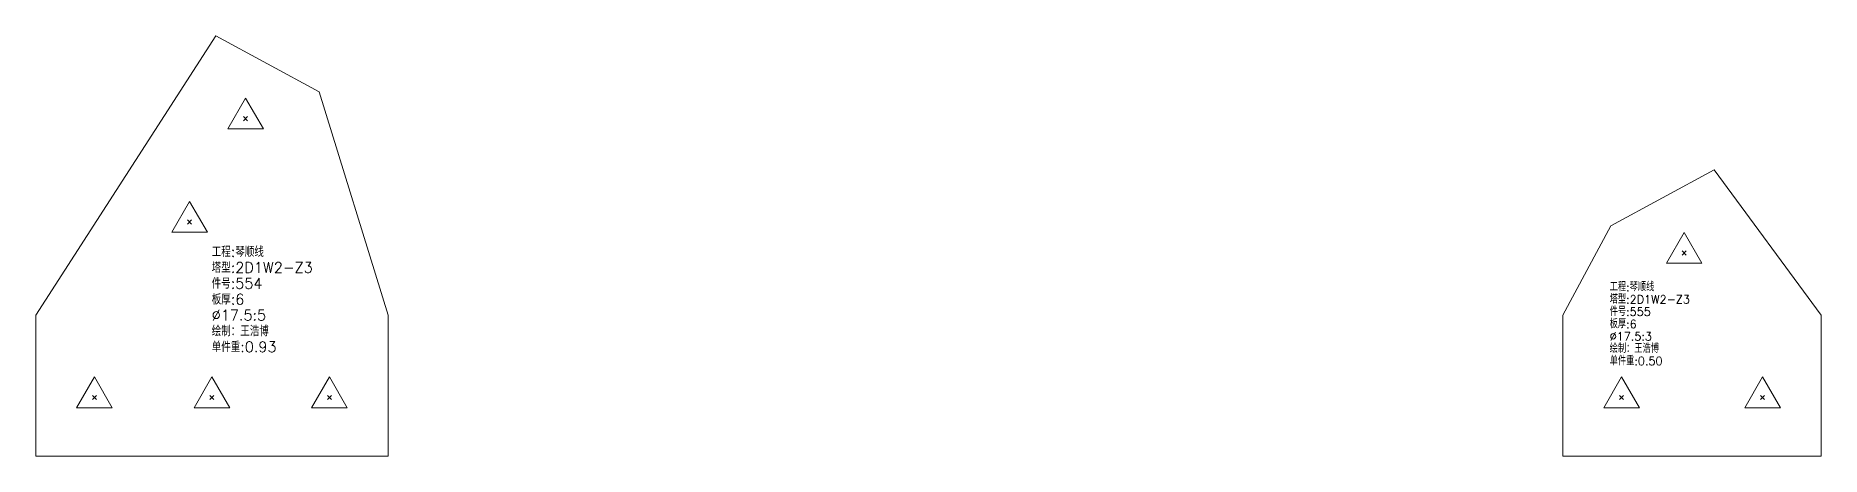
# Model space of a CAD drawing. Extents: x -580 to 8755, y 0 to 14723.
# Drawn here: x 1985 to 2745, y 6947 to 7126 of the extents above; entities that cross this region are included whole.
import ezdxf
from ezdxf.enums import TextEntityAlignment as Align

# ---------------------------------------------------------------- set-up
doc = ezdxf.new("R2010")
doc.units = 0
doc.header["$MEASUREMENT"] = 0
doc.layers.add('1', color=7, linetype='CONTINUOUS', lineweight=25)
doc.styles.get("Standard").update_dxf_attribs({"font": 'simplex.shx', "width": 0.7, "height": 3, "bigfont": 'gbhzfs.shx'})

msp = doc.modelspace()

# ---------------------------------------------------------------- texts
at = {"layer": '1', "color": 7, "linetype": 'Continuous', "lineweight": 18}
for s, height, p in [('塔型:2D1W2-Z3', 4.5, (2059.91383, 7023.80335)), ('工程:琴顺线', 4.5, (2059.91383, 7030.55335)), ('件号:554', 4.5, (2059.91383, 7017.05335)), ('板厚:6', 4.5, (2059.91383, 7010.30335)), ('塔型:2D1W2-Z3', 3.5, (2654.93298, 7011.06697)), ('工程:琴顺线', 3.5, (2654.93298, 7016.31697)), ('%%c17.5:5', 4.5, (2059.91383, 7003.55335)), ('件号:555', 3.5, (2654.93298, 7005.81697)), ('绘制：王浩博', 4.5, (2059.91383, 6996.80335)), ('板厚:6', 3.5, (2654.93298, 7000.56697)), ('%%c17.5:3', 3.5, (2654.93298, 6995.31697)), ('单件重:0.93', 4.5, (2059.91383, 6990.05335)), ('绘制：王浩博', 3.5, (2654.93298, 6990.06697)), ('单件重:0.50', 3.5, (2654.93298, 6984.81697))]:
    msp.add_text(s, height=height, dxfattribs=at).set_placement(p, align=Align.BOTTOM_LEFT)

# ---------------------------------------------------------------- linework, layer by layer
at = {"layer": '1', "color": 7, "linetype": 'Continuous', "lineweight": 18}
for p, q in [((2061.6225, 7126.0742), (1985, 7007.06408)), ((2105.5813, 7102.2494), (2061.6225, 7126.0742)), ((2135, 7007.06408), (2105.5813, 7102.2494)), ((2699.34978, 7068.92774), (2655.39096, 7045.10292)), ((2745, 7007.06408), (2699.34978, 7068.92774)), ((2655.39096, 7045.10292), (2635, 7007.06408)), ((1985, 7007.06408), (1985, 6947.06408)), ((2135, 6947.06408), (2135, 7007.06408)), ((2635, 7007.06408), (2635, 6947.06408)), ((2745, 6947.06408), (2745, 7007.06408)), ((1985, 6947.06408), (2135, 6947.06408)), ((2635, 6947.06408), (2745, 6947.06408))]:
    msp.add_line(p, q, dxfattribs=at)
at = {"layer": '1', "color": 7, "linetype": 'Continuous', "lineweight": 13}
for p, q in [((2074.32702, 7099.5029), (2066.74952, 7086.3779)), ((2081.90452, 7086.3779), (2074.32702, 7099.5029)), ((2073.45202, 7089.8779), (2075.20202, 7091.6279)), ((2075.20202, 7089.8779), (2073.45202, 7091.6279)), ((2066.74952, 7086.3779), (2081.90452, 7086.3779)), ((2050.5022, 7055.54408), (2042.9247, 7042.41908)), ((2058.0797, 7042.41908), (2050.5022, 7055.54408)), ((2049.6272, 7045.91908), (2051.3772, 7047.66908)), ((2051.3772, 7045.91908), (2049.6272, 7047.66908)), ((2042.9247, 7042.41908), (2058.0797, 7042.41908)), ((2686.64525, 7042.35643), (2679.06775, 7029.23143)), ((2694.22275, 7029.23143), (2686.64525, 7042.35643)), ((2685.77025, 7032.73143), (2687.52025, 7034.48143)), ((2687.52025, 7032.73143), (2685.77025, 7034.48143)), ((2679.06775, 7029.23143), (2694.22275, 7029.23143)), ((2010, 6980.81408), (2002.4225, 6967.68908)), ((2017.5775, 6967.68908), (2010, 6980.81408)), ((2060, 6980.81408), (2052.4225, 6967.68908)), ((2067.5775, 6967.68908), (2060, 6980.81408)), ((2110, 6980.81408), (2102.4225, 6967.68908)), ((2117.5775, 6967.68908), (2110, 6980.81408)), ((2660, 6980.81408), (2652.4225, 6967.68908)), ((2667.5775, 6967.68908), (2660, 6980.81408)), ((2720, 6980.81408), (2712.4225, 6967.68908)), ((2727.5775, 6967.68908), (2720, 6980.81408)), ((2009.125, 6971.18908), (2010.875, 6972.93908)), ((2010.875, 6971.18908), (2009.125, 6972.93908)), ((2059.125, 6971.18908), (2060.875, 6972.93908)), ((2060.875, 6971.18908), (2059.125, 6972.93908)), ((2109.125, 6971.18908), (2110.875, 6972.93908)), ((2110.875, 6971.18908), (2109.125, 6972.93908)), ((2659.125, 6971.18908), (2660.875, 6972.93908)), ((2660.875, 6971.18908), (2659.125, 6972.93908)), ((2719.125, 6971.18908), (2720.875, 6972.93908)), ((2720.875, 6971.18908), (2719.125, 6972.93908)), ((2002.4225, 6967.68908), (2017.5775, 6967.68908)), ((2052.4225, 6967.68908), (2067.5775, 6967.68908)), ((2102.4225, 6967.68908), (2117.5775, 6967.68908)), ((2652.4225, 6967.68908), (2667.5775, 6967.68908)), ((2712.4225, 6967.68908), (2727.5775, 6967.68908))]:
    msp.add_line(p, q, dxfattribs=at)

msp.set_redraw_order([(e.dxf.handle, doc.entitydb.next_handle()) for e in msp.query("TEXT MTEXT ATTDEF DIMENSION ARC_DIMENSION")])  # texts and dimensions are drawn at this point

doc.saveas('drawing.dxf')
